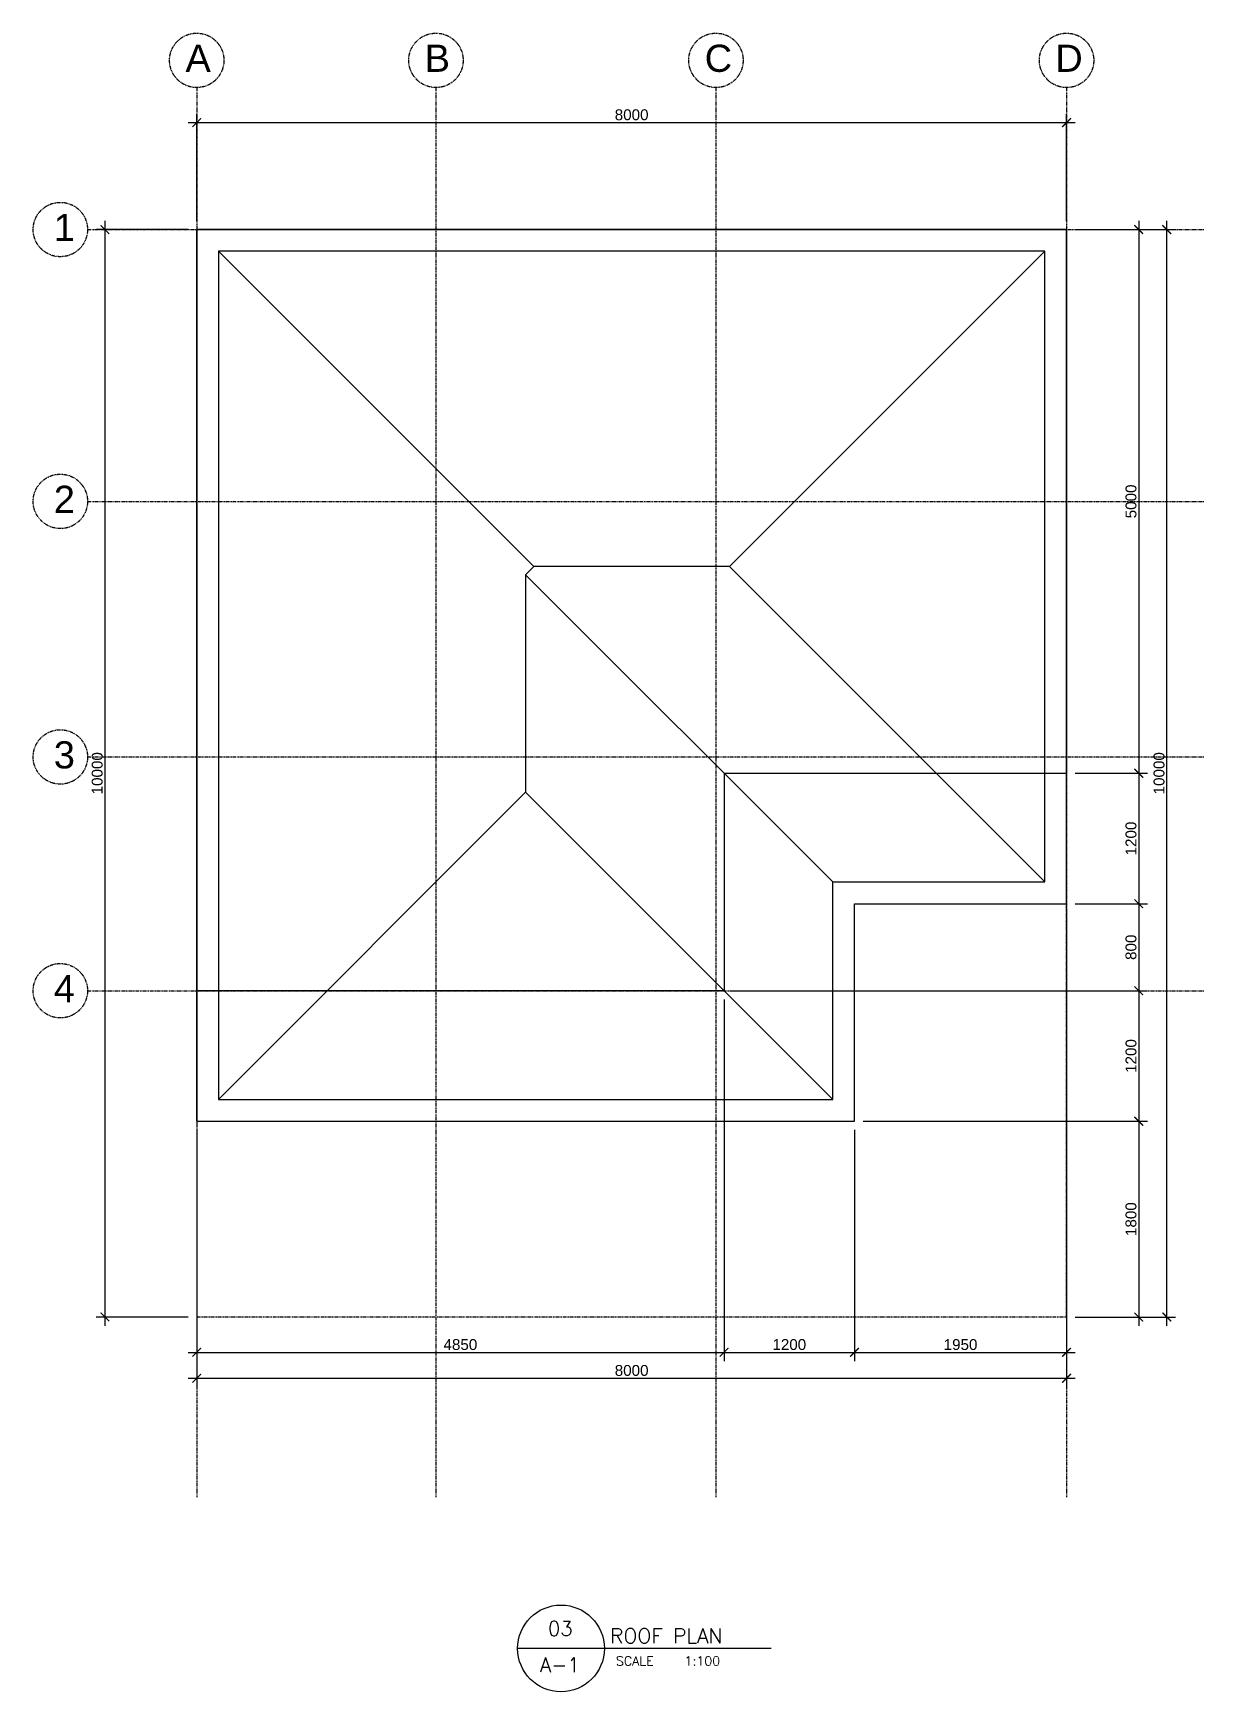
# Model space of a CAD drawing. Header units: millimetres. Extents: x 1813 to 46472, y 664 to 15917.
# Drawn here: x 35705 to 46472, y 664 to 15917 of the extents above; entities that cross this region are included whole.
import ezdxf

# ---------------------------------------------------------------- set-up
doc = ezdxf.new("R2010")
doc.units = ezdxf.units.MM
doc.linetypes.add('PHANTOM', pattern=[63.5, 31.75, -6.35, 6.35, -6.35, 6.35, -6.35])
for name, color, linetype in [('ANNO-TEXTS', 7, 'Continuous'), ('P-BG', 7, 'Continuous'), ('ROOF', 7, 'Continuous')]:
    doc.layers.add(name, color=color, linetype=linetype)
doc.styles.add('ROMANS', font='romans.shx', dxfattribs={"width": 0.8})
doc.styles.add('SIMPLEX', font='simplex.shx', dxfattribs={"width": 0.9, "height": 0.7})
doc.styles.get("Standard").update_dxf_attribs({"font": 'arial.ttf'})
doc.dimstyles.new('2', dxfattribs={"dimtxt": 100, "dimasz": 80, "dimexe": 80, "dimexo": 80, "dimgap": 20, "dimtad": 1, "dimdec": 0, "dimtxsty": 'Standard', "dimblk": 'ARCHTICK', "dimcen": 2.5, "dimdle": 80, "dimclrd": 253, "dimclre": 253, "dimclrt": 1, "dimazin": 3, "dimtfac": 1, "dimtdec": 0, "dimtmove": 0, "dimatfit": 3})

msp = doc.modelspace()

# ---------------------------------------------------------------- texts
at = {"color": 4, "style": 'ROMANS'}
for s, p in [('03', (40439.2, 1180)), ('A-1', (40366.6, 846))]:
    msp.add_text(s, height=132.91, dxfattribs=at).set_placement(p)
at = {"color": 3, "style": 'ROMANS'}
msp.add_text('SCALE    1:100', height=85.094, dxfattribs=at).set_placement((41064.8, 905.4))
at = {"char_height": 250, "attachment_point": 1}
for s, insert in [('A', (37105.8, 15811.1)), ('B', (39305.8, 15811.1)), ('C', (41880.8, 15811.1)), ('D', (45105.8, 15811.1)), ('1', (35894.6, 14255.5)), ('2', (35894.6, 11755.5)), ('3', (35894.6, 9405.5)), ('4', (35894.6, 7255.5))]:
    msp.add_mtext_dynamic_manual_height_columns(s, width=227.272, gutter_width=6.25, heights=[0], dxfattribs=dict(at, insert=insert))
at = {"layer": 'ANNO-TEXTS', "linetype": 'Continuous', "style": 'SIMPLEX'}
msp.add_text('ROOF PLAN', height=136.15, dxfattribs=at).set_placement((41011, 1111.2))

# ---------------------------------------------------------------- blocks, each defined once
blk = doc.blocks.new('_ArchTick')
at = {"color": 0, "linetype": 'ByBlock', "const_width": 0.15}
blk.add_lwpolyline([(-0.5, -0.5), (0.5, 0.5)], dxfattribs=at)
blk = doc.blocks.new('*D4')
at = {"color": 253, "lineweight": -2, "transparency": 16777216}
for p, q in [((37209, 14191), (37209, 15175)), ((45209, 14191), (45209, 15175)), ((37129, 15095), (45289, 15095))]:
    blk.add_line(p, q, dxfattribs=at)
at = {"layer": 'Defpoints', "color": 0, "transparency": 16777216}
for p in [(45209, 15095), (37209, 14111), (45209, 14111)]:
    blk.add_point(p, dxfattribs=at)
at = {"color": 253, "lineweight": -2, "transparency": 16777216, "xscale": 80, "yscale": 80, "zscale": 80, "rotation": 180}
blk.add_blockref('_ArchTick', (37209, 15095), dxfattribs=at)
at = {"color": 253, "lineweight": -2, "transparency": 16777216, "xscale": 80, "yscale": 80, "zscale": 80}
blk.add_blockref('_ArchTick', (45209, 15095), dxfattribs=at)
at = {"color": 1, "transparency": 16777216, "insert": (41209, 15166), "char_height": 100, "attachment_point": 5}
blk.add_mtext('\\A1;8000', dxfattribs=at)
blk = doc.blocks.new('*D28')
at = {"color": 253, "lineweight": -2, "transparency": 16777216}
for p, q in [((36365, 14191), (36365, 4031)), ((37129, 14111), (36285, 14111)), ((37129, 4111), (36285, 4111))]:
    blk.add_line(p, q, dxfattribs=at)
at = {"layer": 'Defpoints', "color": 0, "transparency": 16777216}
for p in [(37209, 14111), (36365, 4111), (37209, 4111)]:
    blk.add_point(p, dxfattribs=at)
at = {"color": 253, "lineweight": -2, "transparency": 16777216, "xscale": 80, "yscale": 80, "zscale": 80}
for p, rotation in [((36365, 14111), 90), ((36365, 4111), 270)]:
    blk.add_blockref('_ArchTick', p, dxfattribs=dict(at, rotation=rotation))
at = {"color": 1, "transparency": 16777216, "insert": (36294, 9111), "char_height": 100, "attachment_point": 5, "rotation": 90}
blk.add_mtext('\\A1;10000', dxfattribs=at)
blk = doc.blocks.new('*D29')
at = {"color": 253, "lineweight": -2, "transparency": 16777216}
for p, q in [((37209, 4031), (37209, 3468)), ((45209, 4031), (45209, 3468)), ((37129, 3548), (45289, 3548))]:
    blk.add_line(p, q, dxfattribs=at)
at = {"layer": 'Defpoints', "color": 0, "transparency": 16777216}
for p in [(37209, 4111), (45209, 4111), (45209, 3548)]:
    blk.add_point(p, dxfattribs=at)
at = {"color": 253, "lineweight": -2, "transparency": 16777216, "xscale": 80, "yscale": 80, "zscale": 80, "rotation": 180}
blk.add_blockref('_ArchTick', (37209, 3548), dxfattribs=at)
at = {"color": 253, "lineweight": -2, "transparency": 16777216, "xscale": 80, "yscale": 80, "zscale": 80}
blk.add_blockref('_ArchTick', (45209, 3548), dxfattribs=at)
at = {"color": 1, "transparency": 16777216, "insert": (41209, 3619), "char_height": 100, "attachment_point": 5}
blk.add_mtext('\\A1;8000', dxfattribs=at)
blk = doc.blocks.new('*D30')
at = {"color": 253, "lineweight": -2, "transparency": 16777216}
for p, q in [((46131, 4031), (46131, 14191)), ((45289, 14111), (46211, 14111)), ((45289, 4111), (46211, 4111))]:
    blk.add_line(p, q, dxfattribs=at)
at = {"layer": 'Defpoints', "color": 0, "transparency": 16777216}
for p in [(45209, 14111), (46131, 14111), (45209, 4111)]:
    blk.add_point(p, dxfattribs=at)
at = {"color": 253, "lineweight": -2, "transparency": 16777216, "xscale": 80, "yscale": 80, "zscale": 80}
for p, rotation in [((46131, 14111), 90), ((46131, 4111), 270)]:
    blk.add_blockref('_ArchTick', p, dxfattribs=dict(at, rotation=rotation))
at = {"color": 1, "transparency": 16777216, "insert": (46060, 9111), "char_height": 100, "attachment_point": 5, "rotation": 90}
blk.add_mtext('\\A1;10000', dxfattribs=at)
blk = doc.blocks.new('*D31')
at = {"color": 253, "lineweight": -2, "transparency": 16777216}
for p, q in [((45873, 14191), (45873, 9031)), ((45289, 14111), (45953, 14111)), ((45289, 9111), (45953, 9111))]:
    blk.add_line(p, q, dxfattribs=at)
at = {"layer": 'Defpoints', "color": 0, "transparency": 16777216}
for p in [(45209, 14111), (45209, 9111), (45873, 9111)]:
    blk.add_point(p, dxfattribs=at)
at = {"color": 253, "lineweight": -2, "transparency": 16777216, "xscale": 80, "yscale": 80, "zscale": 80}
for p, rotation in [((45873, 14111), 90), ((45873, 9111), 270)]:
    blk.add_blockref('_ArchTick', p, dxfattribs=dict(at, rotation=rotation))
at = {"color": 1, "transparency": 16777216, "insert": (45802, 11611), "char_height": 100, "attachment_point": 5, "rotation": 90}
blk.add_mtext('\\A1;5000', dxfattribs=at)
blk = doc.blocks.new('*D32')
at = {"color": 253, "lineweight": -2, "transparency": 16777216}
for p, q in [((45873, 9191), (45873, 7831)), ((45289, 9111), (45953, 9111)), ((45289, 7911), (45953, 7911))]:
    blk.add_line(p, q, dxfattribs=at)
at = {"layer": 'Defpoints', "color": 0, "transparency": 16777216}
for p in [(45209, 9111), (45209, 7911), (45873, 7911)]:
    blk.add_point(p, dxfattribs=at)
at = {"color": 253, "lineweight": -2, "transparency": 16777216, "xscale": 80, "yscale": 80, "zscale": 80}
for p, rotation in [((45873, 9111), 90), ((45873, 7911), 270)]:
    blk.add_blockref('_ArchTick', p, dxfattribs=dict(at, rotation=rotation))
at = {"color": 1, "transparency": 16777216, "insert": (45802, 8511), "char_height": 100, "attachment_point": 5, "rotation": 90}
blk.add_mtext('\\A1;1200', dxfattribs=at)
blk = doc.blocks.new('*D33')
at = {"color": 253, "lineweight": -2, "transparency": 16777216}
for p, q in [((45873, 7991), (45873, 7031)), ((45289, 7911), (45953, 7911)), ((42139, 7111), (45953, 7111))]:
    blk.add_line(p, q, dxfattribs=at)
at = {"layer": 'Defpoints', "color": 0, "transparency": 16777216}
for p in [(45209, 7911), (42059, 7111), (45873, 7111)]:
    blk.add_point(p, dxfattribs=at)
at = {"color": 253, "lineweight": -2, "transparency": 16777216, "xscale": 80, "yscale": 80, "zscale": 80}
for p, rotation in [((45873, 7911), 90), ((45873, 7111), 270)]:
    blk.add_blockref('_ArchTick', p, dxfattribs=dict(at, rotation=rotation))
at = {"color": 1, "transparency": 16777216, "insert": (45802, 7511), "char_height": 100, "attachment_point": 5, "rotation": 90}
blk.add_mtext('\\A1;800', dxfattribs=at)
blk = doc.blocks.new('*D34')
at = {"color": 253, "lineweight": -2, "transparency": 16777216}
for p, q in [((45873, 7191), (45873, 5831)), ((42139, 7111), (45953, 7111)), ((43339, 5911), (45953, 5911))]:
    blk.add_line(p, q, dxfattribs=at)
at = {"layer": 'Defpoints', "color": 0, "transparency": 16777216}
for p in [(42059, 7111), (43259, 5911), (45873, 5911)]:
    blk.add_point(p, dxfattribs=at)
at = {"color": 253, "lineweight": -2, "transparency": 16777216, "xscale": 80, "yscale": 80, "zscale": 80}
for p, rotation in [((45873, 7111), 90), ((45873, 5911), 270)]:
    blk.add_blockref('_ArchTick', p, dxfattribs=dict(at, rotation=rotation))
at = {"color": 1, "transparency": 16777216, "insert": (45802, 6511), "char_height": 100, "attachment_point": 5, "rotation": 90}
blk.add_mtext('\\A1;1200', dxfattribs=at)
blk = doc.blocks.new('*D35')
at = {"color": 253, "lineweight": -2, "transparency": 16777216}
for p, q in [((45873, 5991), (45873, 4031)), ((43339, 5911), (45953, 5911)), ((45289, 4111), (45953, 4111))]:
    blk.add_line(p, q, dxfattribs=at)
at = {"layer": 'Defpoints', "color": 0, "transparency": 16777216}
for p in [(43259, 5911), (45209, 4111), (45873, 4111)]:
    blk.add_point(p, dxfattribs=at)
at = {"color": 253, "lineweight": -2, "transparency": 16777216, "xscale": 80, "yscale": 80, "zscale": 80}
for p, rotation in [((45873, 5911), 90), ((45873, 4111), 270)]:
    blk.add_blockref('_ArchTick', p, dxfattribs=dict(at, rotation=rotation))
at = {"color": 1, "transparency": 16777216, "insert": (45802, 5011), "char_height": 100, "attachment_point": 5, "rotation": 90}
blk.add_mtext('\\A1;1800', dxfattribs=at)
blk = doc.blocks.new('*D36')
at = {"color": 253, "lineweight": -2, "transparency": 16777216}
for p, q in [((42059, 7031), (42059, 3706)), ((37209, 5831), (37209, 3706)), ((37129, 3786), (42139, 3786))]:
    blk.add_line(p, q, dxfattribs=at)
at = {"layer": 'Defpoints', "color": 0, "transparency": 16777216}
for p in [(42059, 7111), (37209, 5911), (42059, 3786)]:
    blk.add_point(p, dxfattribs=at)
at = {"color": 253, "lineweight": -2, "transparency": 16777216, "xscale": 80, "yscale": 80, "zscale": 80, "rotation": 180}
blk.add_blockref('_ArchTick', (37209, 3786), dxfattribs=at)
at = {"color": 253, "lineweight": -2, "transparency": 16777216, "xscale": 80, "yscale": 80, "zscale": 80}
blk.add_blockref('_ArchTick', (42059, 3786), dxfattribs=at)
at = {"color": 1, "transparency": 16777216, "insert": (39634, 3857), "char_height": 100, "attachment_point": 5}
blk.add_mtext('\\A1;4850', dxfattribs=at)
blk = doc.blocks.new('*D5')
at = {"color": 253, "lineweight": -2, "transparency": 16777216}
for p, q in [((42059, 7031), (42059, 3706)), ((43259, 5831), (43259, 3706)), ((41979, 3786), (43339, 3786))]:
    blk.add_line(p, q, dxfattribs=at)
at = {"layer": 'Defpoints', "color": 0, "transparency": 16777216}
for p in [(42059, 7111), (43259, 5911), (43259, 3786)]:
    blk.add_point(p, dxfattribs=at)
at = {"color": 253, "lineweight": -2, "transparency": 16777216, "xscale": 80, "yscale": 80, "zscale": 80, "rotation": 180}
blk.add_blockref('_ArchTick', (42059, 3786), dxfattribs=at)
at = {"color": 253, "lineweight": -2, "transparency": 16777216, "xscale": 80, "yscale": 80, "zscale": 80}
blk.add_blockref('_ArchTick', (43259, 3786), dxfattribs=at)
at = {"color": 1, "transparency": 16777216, "insert": (42659, 3857), "char_height": 100, "attachment_point": 5}
blk.add_mtext('\\A1;1200', dxfattribs=at)
blk = doc.blocks.new('*D6')
at = {"color": 253, "lineweight": -2, "transparency": 16777216}
for p, q in [((45209, 7831), (45209, 3706)), ((43259, 5831), (43259, 3706)), ((43179, 3786), (45289, 3786))]:
    blk.add_line(p, q, dxfattribs=at)
at = {"layer": 'Defpoints', "color": 0, "transparency": 16777216}
for p in [(45209, 7911), (43259, 5911), (45209, 3786)]:
    blk.add_point(p, dxfattribs=at)
at = {"color": 253, "lineweight": -2, "transparency": 16777216, "xscale": 80, "yscale": 80, "zscale": 80, "rotation": 180}
blk.add_blockref('_ArchTick', (43259, 3786), dxfattribs=at)
at = {"color": 253, "lineweight": -2, "transparency": 16777216, "xscale": 80, "yscale": 80, "zscale": 80}
blk.add_blockref('_ArchTick', (45209, 3786), dxfattribs=at)
at = {"color": 1, "transparency": 16777216, "insert": (44234, 3857), "char_height": 100, "attachment_point": 5}
blk.add_mtext('\\A1;1950', dxfattribs=at)

# ---------------------------------------------------------------- dimensions: what is measured, and where the dimension line sits
for base, p1, p2, picture, middle in [((45209.2, 15095.1), (37209.2, 14111.3), (45209.2, 14111.3), '*D4', (41209.2, 15166.2)), ((42059.2, 3786.3), (37209.2, 5911.3), (42059.2, 7111.3), '*D36', (39634.2, 3857.4)), ((45209.2, 3548.4), (37209.2, 4111.3), (45209.2, 4111.3), '*D29', (41209.2, 3619.4))]:
    dim = msp.add_linear_dim(base=base, p1=p1, p2=p2, dimstyle='2')
    dim.commit()
    dim.dimension.update_dxf_attribs({"geometry": picture, "text_midpoint": middle})
for base, p1, p2, picture, middle in [((36364.7, 4111.3), (37209.2, 14111.3), (37209.2, 4111.3), '*D28', (36293.6, 9111.3)), ((46131.3, 14111.3), (45209.2, 4111.3), (45209.2, 14111.3), '*D30', (46060.2, 9111.3)), ((45873.5, 9111.3), (45209.2, 14111.3), (45209.2, 9111.3), '*D31', (45802.4, 11611.3))]:
    dim = msp.add_linear_dim(base=base, p1=p1, p2=p2, angle=90, dimstyle='2')
    dim.commit()
    dim.dimension.update_dxf_attribs({"geometry": picture, "text_midpoint": middle})
for base, p1, p2, picture, middle in [((45873.5, 7911.3), (45209.2, 9111.3), (45209.2, 7911.3), '*D32', (45802.4, 8511.3)), ((45873.5, 7111.3), (45209.2, 7911.3), (42059.2, 7111.3), '*D33', (45802.4, 7511.3)), ((45873.5, 5911.3), (42059.2, 7111.3), (43259.2, 5911.3), '*D34', (45802.4, 6511.3)), ((45873.5, 4111.3), (43259.2, 5911.3), (45209.2, 4111.3), '*D35', (45802.4, 5011.3))]:
    dim = msp.add_linear_dim(base=base, p1=p1, p2=p2, angle=90, dimstyle='2', override={"dimtmove": 1})
    dim.commit()
    dim.dimension.update_dxf_attribs({"geometry": picture, "text_midpoint": middle})
for base, p1, p2, picture, middle in [((45209.2, 3786.3), (43259.2, 5911.3), (45209.2, 7911.3), '*D6', (44234.2, 3857.4)), ((43259.2, 3786.3), (42059.2, 7111.3), (43259.2, 5911.3), '*D5', (42659.2, 3857.4))]:
    dim = msp.add_linear_dim(base=base, p1=p1, p2=p2, dimstyle='2', override={"dimtmove": 1})
    dim.commit()
    dim.dimension.update_dxf_attribs({"geometry": picture, "text_midpoint": middle})

# ---------------------------------------------------------------- linework, layer by layer
at = {"color": 9, "linetype": 'PHANTOM'}
for p, q in [((37209.2, 15416.9), (37209.2, 2455.3)), ((39409.2, 15416.9), (39409.2, 2455.3)), ((41984.2, 15416.9), (41984.2, 2455.3)), ((45209.2, 15416.9), (45209.2, 2455.3)), ((36204.8, 14111.3), (46471.6, 14111.3)), ((36204.8, 11611.3), (46471.6, 11611.3)), ((36204.8, 9261.3), (46471.6, 9261.3)), ((36204.8, 7111.3), (46471.6, 7111.3))]:
    msp.add_line(p, q, dxfattribs=at)
at = {"color": 8, "linetype": 'PHANTOM'}
msp.add_lwpolyline([(37209.2, 7111.3), (37209.2, 4111.3), (45209.2, 4111.3), (45209.2, 9111.3)], dxfattribs=at)
at = {"color": 9, "linetype": 'PHANTOM'}
for centre in [(37209.2, 15666.9), (39409.2, 15666.9), (41984.2, 15666.9), (45209.2, 15666.9), (35954.8, 14111.3), (35954.8, 11611.3), (35954.8, 9261.3), (35954.8, 7111.3)]:
    msp.add_circle(centre, 250, dxfattribs=at)
at = {"layer": 'P-BG', "color": 1, "linetype": 'Continuous'}
msp.add_line((42492.2, 1063.1), (40160.4, 1063.1), dxfattribs=at)
msp.add_circle((40559.3, 1063.1), 398.9, dxfattribs=at)
msp.add_circle((40559.3, 1063.1), 398.9, dxfattribs=at)
at = {"layer": 'ROOF'}
for p, q in [((40309.2, 11011.3), (37409.2, 13911.3)), ((42109.2, 11011.3), (45009.2, 13911.3)), ((40309.2, 11011.3), (40234.2, 10936.3)), ((42109.2, 11011.3), (40309.2, 11011.3)), ((42109.2, 11011.3), (45009.2, 8111.3)), ((40234.2, 10936.3), (43059.2, 8111.3)), ((40234.2, 10936.3), (40234.2, 8936.3)), ((42059.2, 9111.3), (45209.2, 9111.3)), ((42059.2, 9111.3), (42059.2, 7111.3)), ((40234.2, 8936.3), (37409.2, 6111.3)), ((40234.2, 8936.3), (43059.2, 6111.3)), ((42059.2, 7111.3), (37209.2, 7111.3)), ((37209.2, 5911.3), (37209.2, 7111.3))]:
    msp.add_line(p, q, dxfattribs=at)
msp.add_lwpolyline([(37209.2, 7111.3), (37209.2, 14111.3), (45209.2, 14111.3), (45209.2, 9111.3)], dxfattribs=at)
for points in [[(45209.2, 7911.3), (45209.2, 14111.3), (37209.2, 14111.3), (37209.2, 5911.3), (43259.2, 5911.3), (43259.2, 7911.3)], [(45009.2, 8111.3), (45009.2, 13911.3), (37409.2, 13911.3), (37409.2, 6111.3), (43059.2, 6111.3), (43059.2, 8111.3)]]:
    msp.add_lwpolyline(points, close=True, dxfattribs=at)

msp.set_redraw_order([(e.dxf.handle, doc.entitydb.next_handle()) for e in msp.query("TEXT MTEXT ATTDEF DIMENSION ARC_DIMENSION")])  # texts and dimensions are drawn at this point

doc.saveas('drawing.dxf')
